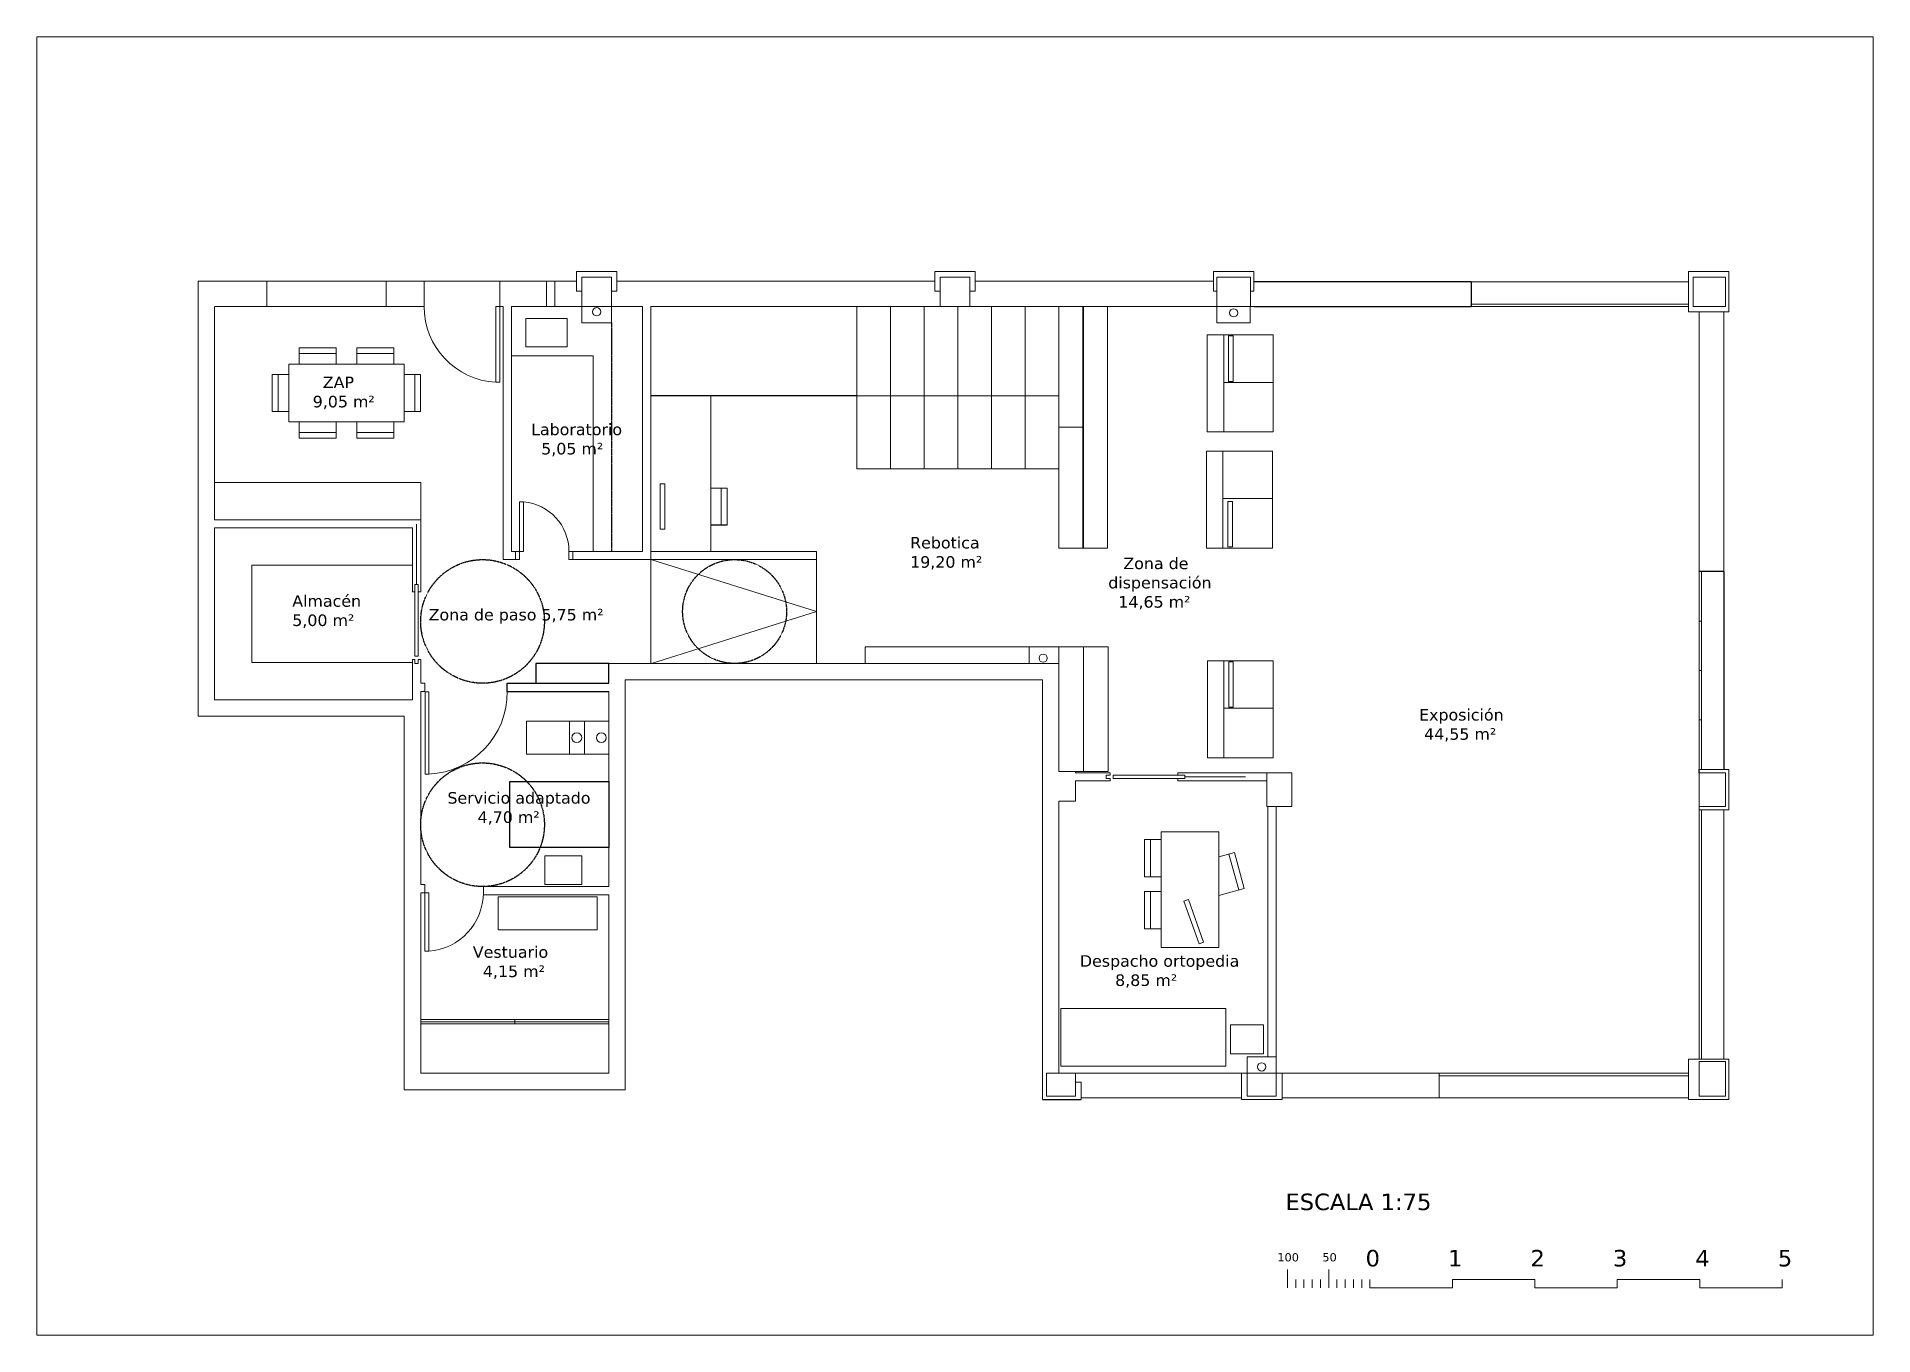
# Model space of a CAD drawing. Header units: inches. Extents: x -96389 to 34443, y 2 to 18625.
# Drawn here: x -53479 to -31204, y 2 to 15752 of the extents above; entities that cross this region are included whole.
import ezdxf

# ---------------------------------------------------------------- set-up
doc = ezdxf.new("R2010")
doc.units = ezdxf.units.IN
doc.header["$LTSCALE"] = 2
doc.header["$MEASUREMENT"] = 0
doc.linetypes.add('LÍNEAS_OCULTASX2', pattern=[0.75, 0.5, -0.25])
for name, color, linetype in [('CARPINTERÍA', 4, 'Continuous'), ('LÍNEA FINA', 4, 'Continuous'), ('LÍNEA GRUESA', 1, 'Continuous'), ('LÍNEA MEDIA', 255, 'Continuous'), ('MOBILIARIO', 8, 'Continuous'), ('TEXTO', 7, 'Continuous')]:
    doc.layers.add(name, color=color, linetype=linetype)

msp = doc.modelspace()

# ---------------------------------------------------------------- texts
at = {"layer": 'TEXTO', "lineweight": 9, "attachment_point": 1}
for s, insert, char_height, width in [('{\\fVerdana|b0|i0|c0|p34;  ZAP\\P9,05 m²}', (-50132, 11630), 140, 6151.24), ('{\\fVerdana|b0|i0|c0|p34;Laboratorio\\P  5,05 m²}', (-47483, 11059), 140, 6151.24), ('{\\fVerdana|b0|i0|c0|p34; Rebotica\\P 19,20 m²}', (-42947, 9685), 140, 6151.24), ('{\\fVerdana|b0|i0|c0|p34;   Zona de \\Pdispensación\\P  14,65 m²}', (-40483, 9434), 140, 6151.24), ('{\\fVerdana|b0|i0|c0|p34;Almacén\\P5,00 m²}', (-50380, 8978), 140, 6151.24), ('{\\fVerdana|b0|i0|c0|p34;Zona de paso 5,75 m²}', (-48726, 8812), 140, 6151.24), ('{\\fVerdana|b0|i0|c0|p34;Exposición\\P 44,55 m²}', (-36713, 7598), 140, 6151.24), ('{\\fVerdana|b0|i0|c0|p34;Servicio adaptado\\P      4,70 m²}', (-48498, 6590), 140, 6151.24), ('{\\fVerdana|b0|i0|c0|p34;Vestuario\\P  4,15 m²}', (-48190, 4720), 140, 6151.24), ('{\\fVerdana|b0|i0|c0|p34;Despacho ortopedia\\P       8,85 m²}', (-40827, 4612), 140, 6151.24), ('{\\fVerdana|b0|i0|c0|p34;ESCALA 1:75}', (-38334, 1720), 200, 8787.48), ('{\\fVerdana|b0|i0|c0|p34;100}', (-38432, 998), 100, 4393.74), ('{\\fVerdana|b0|i0|c0|p34;50}', (-37886, 998), 100, 4393.74), ('{\\fVerdana|b0|i0|c0|p34;0}', (-37362, 1037), 200, 8787.48), ('{\\fVerdana|b0|i0|c0|p34;1}', (-36362, 1037), 200, 8787.48), ('{\\fVerdana|b0|i0|c0|p34;2}', (-35362, 1037), 200, 8787.48), ('{\\fVerdana|b0|i0|c0|p34;3}', (-34362, 1037), 200, 8787.48), ('{\\fVerdana|b0|i0|c0|p34;4}', (-33362, 1037), 200, 8787.48), ('{\\fVerdana|b0|i0|c0|p34;5}', (-32362, 1037), 200, 8787.48)]:
    msp.add_mtext(s, dxfattribs=dict(at, insert=insert, char_height=char_height, width=width))

# ---------------------------------------------------------------- linework, layer by layer
at = {"linetype": 'LÍNEAS_OCULTASX2'}
msp.add_line((-46508, 12280), (-46508, 9510), dxfattribs=at)
msp.add_lwpolyline([(-46542, 6717), (-46542, 5917), (-47742, 5917), (-47742, 6717)], close=True)
for centre, radius in [((-48072, 8660), 750), ((-45015, 8780), 630), ((-48072, 6194), 750)]:
    msp.add_circle(centre, radius, dxfattribs=at)
at = {"layer": 'CARPINTERÍA', "lineweight": 9}
for p, q in [((-36082, 12510), (-33447, 12510)), ((-36082, 12480), (-33447, 12480)), ((-48872, 9107), (-48872, 9840)), ((-48892, 8237), (-48892, 8287)), ((-40423, 6795), (-40373, 6795)), ((-39553, 6775), (-38820, 6775)), ((-36471, 3180), (-33447, 3180)), ((-36471, 3150), (-33447, 3150))]:
    msp.add_line(p, q, dxfattribs=at)
for points in [[(-53479, 15752), (-53479, 2), (-31204, 2), (-31204, 15752)], [(-47624, 9510), (-47624, 10110), (-47574, 10110), (-47574, 9510)], [(-33287, 8665), (-33287, 9265), (-33317, 9265), (-33317, 8665)], [(-48892, 8237), (-48852, 8237), (-48852, 9107), (-48892, 9107)], [(-33287, 8065), (-33287, 8665), (-33317, 8665), (-33317, 8065)], [(-33287, 7465), (-33287, 8065), (-33317, 8065), (-33317, 7465)], [(-48722, 6808), (-48767, 6808), (-48767, 7808), (-48722, 7808)], [(-33287, 6865), (-33287, 7465), (-33317, 7465), (-33317, 6865)], [(-40423, 6795), (-40423, 6755), (-39553, 6755), (-39553, 6795)], [(-48722, 4660), (-48772, 4660), (-48772, 5370), (-48722, 5370)]]:
    msp.add_lwpolyline(points, close=True, dxfattribs=at)
for points in [[(-47862, 12480), (-47912, 12480), (-47912, 11560), (-47862, 11560), (-47862, 12480)], [(-47672, 9510), (-47624, 9510), (-47624, 9410), (-47672, 9410)], [(-46976, 9510), (-47024, 9510), (-47024, 9410), (-46976, 9410)], [(-33317, 3351), (-33317, 6375)], [(-33287, 3351), (-33287, 6375)]]:
    msp.add_lwpolyline(points, dxfattribs=at)
for centre, radius, start, end in [((-47859, 12481), 922, 180.0472, 266.7322), ((-47862, 12480), 920, 269.979, 269.993), ((-47626, 9510), 602, 0.0169, 85.004), ((-48765, 7801), 993, 272.5033, 0.5385), ((-48775, 5371), 713, 274.2842, 359.8961)]:
    msp.add_arc(centre, radius, start, end, dxfattribs=at)
at = {"layer": 'LÍNEA FINA', "lineweight": 9}
for p, q in [((-50689, 12786), (-49239, 12786)), ((-48782, 12786), (-47862, 12786)), ((-47295, 12786), (-47195, 12786)), ((-36082, 12780), (-33447, 12780)), ((-50689, 12480), (-49239, 12480)), ((-47295, 12480), (-47195, 12480)), ((-44022, 8780), (-46032, 9410)), ((-46022, 8150), (-44022, 8780))]:
    msp.add_line(p, q, dxfattribs=at)
at = {"layer": 'LÍNEA FINA'}
msp.add_line((-33017, 9265), (-33017, 6865), dxfattribs=at)
at = {"layer": 'LÍNEA FINA', "lineweight": 9}
for points in [[(-46868, 12480), (-46868, 12280), (-46508, 12280), (-46508, 12480)], [(-39167, 12480), (-39167, 12280), (-38761, 12280), (-38761, 12480)], [(-46032, 9510), (-44022, 9510), (-44022, 9410), (-46032, 9410)], [(-46032, 8150), (-46032, 9410), (-46032, 9410)], [(-44022, 9410), (-44022, 8150)], [(-41082, 8150), (-41082, 8350), (-41442, 8350), (-41442, 8150)], [(-33017, 6375), (-33017, 3351)], [(-38447, 3180), (-38447, 3380), (-38797, 3380), (-38797, 3180)], [(-33447, 2880), (-36471, 2880), (-36471, 2880)]]:
    msp.add_lwpolyline(points, dxfattribs=at)
for centre in [(-46688, 12416), (-38962, 12403), (-41272, 8214), (-38622, 3257)]:
    msp.add_circle(centre, 50, dxfattribs=at)
at = {"layer": 'LÍNEA GRUESA', "lineweight": 20}
for p, q in [((-32997, 6415), (-32997, 6825)), ((-33317, 3180), (-33317, 3230))]:
    msp.add_line(p, q, dxfattribs=at)
for points in [[(-46868, 12480), (-46508, 12480), (-46508, 12836), (-46868, 12836)], [(-42522, 12480), (-42162, 12480), (-42162, 12836), (-42522, 12836)], [(-39167, 12480), (-38757, 12480), (-38757, 12836), (-39167, 12836)], [(-33387, 12480), (-32997, 12480), (-32997, 12836), (-33387, 12836)], [(-38561, 6825), (-38561, 6415), (-38256, 6415), (-38256, 6825)], [(-33317, 6415), (-32997, 6415), (-32997, 6825), (-33317, 6825)], [(-41232, 2900), (-40882, 2900), (-40882, 3180), (-41232, 3180)], [(-38797, 2900), (-38447, 2900), (-38447, 3180), (-38797, 3180)]]:
    msp.add_lwpolyline(points, close=True, dxfattribs=at)
for points in [[(-38447, 3180), (-38797, 3180)], [(-33317, 3321), (-33317, 3321), (-32997, 3321), (-32997, 2900), (-33317, 2900), (-33317, 3321)]]:
    msp.add_lwpolyline(points, dxfattribs=at)
at = {"layer": 'LÍNEA MEDIA', "lineweight": 15}
for p, q in [((-50689, 12480), (-50689, 12786)), ((-49239, 12480), (-49239, 12786)), ((-48782, 12480), (-48782, 12786)), ((-47862, 12480), (-47862, 12786)), ((-42587, 12786), (-46443, 12786)), ((-47822, 9410), (-47822, 12480)), ((-47722, 9510), (-47722, 12480)), ((-47722, 9510), (-47722, 12480)), ((-46132, 12480), (-46508, 12480)), ((-46132, 9510), (-46132, 12480)), ((-42522, 12480), (-46032, 12480)), ((-46032, 9410), (-46032, 12480)), ((-38717, 12480), (-38761, 12480)), ((-33017, 9265), (-33017, 12415)), ((-48822, 9894), (-51322, 9894)), ((-48922, 9794), (-51322, 9794)), ((-47822, 9410), (-47672, 9410)), ((-47722, 9510), (-47672, 9510)), ((-47672, 9510), (-47672, 9410)), ((-46976, 9510), (-46132, 9510)), ((-46976, 9510), (-46976, 9410)), ((-46976, 9410), (-46032, 9410)), ((-48922, 9020), (-48892, 9020)), ((-48822, 9020), (-48852, 9020)), ((-48922, 7710), (-48922, 8200)), ((-48922, 8200), (-48892, 8200)), ((-48852, 8200), (-48822, 8200)), ((-48822, 7910), (-48822, 8200)), ((-46022, 8150), (-46542, 8150)), ((-48822, 7710), (-48822, 7810)), ((-48772, 7910), (-48772, 7810)), ((-41282, 7950), (-41282, 2860)), ((-40460, 6825), (-40460, 6795)), ((-40460, 6755), (-40460, 6725)), ((-39640, 6825), (-39640, 6795)), ((-39640, 6725), (-39640, 6755)), ((-40882, 6480), (-41082, 6480)), ((-41082, 6480), (-41082, 3180)), ((-38547, 3380), (-38547, 6415)), ((-38447, 3380), (-38447, 6415)), ((-48822, 5470), (-48772, 5470)), ((-48822, 5370), (-48772, 5370)), ((-48772, 5470), (-48772, 5370)), ((-48062, 5444), (-46542, 5444)), ((-48062, 5344), (-48062, 5444)), ((-48062, 5344), (-46542, 5344)), ((-40882, 3180), (-40882, 2999)), ((-38375, 3180), (-36471, 3180)), ((-36471, 3180), (-36471, 2880)), ((-36471, 2880), (-38375, 2880))]:
    msp.add_line(p, q, dxfattribs=at)
at = {"layer": 'LÍNEA MEDIA'}
for p, q in [((-36082, 12780), (-38717, 12780)), ((-36082, 12780), (-36082, 12480)), ((-38717, 12480), (-36082, 12480)), ((-33017, 9265), (-33317, 9265)), ((-46542, 7910), (-46542, 8150)), ((-47772, 7810), (-47772, 7910)), ((-47772, 7910), (-46542, 7910)), ((-47772, 7810), (-46542, 7810)), ((-33317, 6825), (-33317, 6865)), ((-41282, 2860), (-40810, 2860))]:
    msp.add_line(p, q, dxfattribs=at)
at = {"layer": 'LÍNEA MEDIA', "lineweight": 15}
for points in [[(-46342, 7950), (-46342, 2980), (-49022, 2980), (-49022, 7510), (-51522, 7510), (-51522, 12786)], [(-50689, 12786), (-51522, 12786)], [(-48782, 12786), (-49239, 12786)], [(-47295, 12786), (-47862, 12786)], [(-47295, 12480), (-47295, 12786)], [(-46933, 12786), (-47195, 12786)], [(-47195, 12480), (-47195, 12786)], [(-46868, 12666), (-46933, 12666), (-46933, 12906), (-46443, 12906), (-46443, 12666), (-46508, 12666)], [(-42522, 12666), (-42587, 12666), (-42587, 12906), (-42097, 12906), (-42097, 12666), (-42162, 12666)], [(-42097, 12786), (-42097, 12666)], [(-39207, 12666), (-39207, 12786), (-42097, 12786)], [(-39167, 12666), (-39207, 12666), (-39207, 12906), (-38717, 12906), (-38717, 12666), (-38749, 12666)], [(-33447, 12415), (-33447, 12415), (-33447, 12906), (-32957, 12906), (-32957, 12415), (-33197, 12415), (-33447, 12415)], [(-51322, 9894), (-51322, 12480)], [(-50689, 12480), (-51318, 12480)], [(-48782, 12480), (-49239, 12480)], [(-47822, 12480), (-47862, 12480)], [(-47295, 12480), (-47722, 12480)], [(-46868, 12480), (-47195, 12480)], [(-46508, 12480), (-46508, 12480), (-46132, 12480)], [(-46032, 12480), (-42533, 12480), (-42533, 12480)], [(-42162, 12480), (-39167, 12480)], [(-33317, 12415), (-33317, 9265)], [(-48822, 9020), (-48822, 9894)], [(-48922, 7710), (-51322, 7710), (-51322, 9794)], [(-48922, 9020), (-48922, 9794)], [(-48892, 8200), (-48892, 8150), (-48852, 8150), (-48852, 8200)], [(-46442, 8150), (-41082, 8150)], [(-40882, 6825), (-40882, 6840), (-41082, 6840), (-41082, 8150)], [(-48772, 7910), (-48822, 7910)], [(-48772, 7810), (-48822, 7810)], [(-46542, 7810), (-46542, 5444)], [(-46342, 7950), (-41282, 7950)], [(-48822, 5470), (-48822, 7710)], [(-40460, 6825), (-40882, 6825)], [(-40882, 6480), (-40882, 6725)], [(-40460, 6725), (-40882, 6725)], [(-40510, 6825), (-40460, 6825)], [(-40460, 6795), (-40510, 6795), (-40510, 6755), (-40460, 6755)], [(-38561, 6825), (-39640, 6825)], [(-38561, 6725), (-39640, 6725)], [(-33317, 6415), (-33317, 6375), (-32957, 6375), (-32957, 6865), (-33317, 6865), (-33317, 6865)], [(-40882, 6480), (-41082, 6480)], [(-46542, 5344), (-46542, 3180), (-48822, 3180), (-48822, 5370)], [(-33447, 3351), (-33197, 3351), (-32957, 3351), (-32957, 2860), (-33447, 2860), (-33447, 3351), (-33447, 3351)], [(-38797, 3180), (-40882, 3180)], [(-38865, 3180), (-38865, 3180), (-38865, 2860), (-38375, 2860), (-38375, 3180), (-38447, 3180)], [(-40810, 2860), (-40810, 2860), (-40810, 2860), (-40810, 2860), (-40810, 3070), (-40882, 3070)], [(-38865, 2880), (-40810, 2880)]]:
    msp.add_lwpolyline(points, dxfattribs=at)
msp.add_lwpolyline([(-33317, 12480), (-33317, 12480), (-33317, 12480)], close=True, dxfattribs=at)
at = {"layer": 'MOBILIARIO', "lineweight": 9}
for p, q in [((-41082, 11398), (-41082, 12480)), ((-47546, 12336), (-47046, 12336)), ((-47546, 12336), (-47546, 11989)), ((-47046, 12336), (-47046, 11989)), ((-39282, 12136), (-38482, 12136)), ((-50298, 11908), (-49848, 11908)), ((-49148, 11908), (-49598, 11908)), ((-46732, 11880), (-47722, 11880)), ((-47046, 11989), (-47546, 11989)), ((-46732, 9510), (-46732, 11880)), ((-50551, 11205), (-50551, 11655)), ((-48894, 11205), (-48894, 11655)), ((-50298, 10952), (-49848, 10952)), ((-49148, 10952), (-49598, 10952)), ((-40782, 11015), (-41082, 11015)), ((-39282, 10959), (-38482, 10959)), ((-45176, 9828), (-45176, 10278)), ((-45105, 10028), (-45105, 9828)), ((-48922, 9344), (-50872, 9344)), ((-48922, 8160), (-50872, 8160)), ((-39281, 8184), (-38481, 8184)), ((-47017, 7050), (-47017, 7450)), ((-40482, 6840), (-40882, 6840)), ((-39143, 6107), (-39143, 4707)), ((-39971, 5564), (-39971, 6014)), ((-38901, 5403), (-39019, 5837)), ((-39971, 4933), (-39971, 5383)), ((-48822, 3830), (-46542, 3830)), ((-48822, 3805), (-46542, 3805)), ((-47682, 3780), (-47682, 3830)), ((-46542, 3780), (-48822, 3780)), ((-48822, 3780), (-47053, 3780))]:
    msp.add_line(p, q, dxfattribs=at)
for points in [[(-43534, 12480), (-43534, 11398), (-43125, 11398), (-43125, 12480)], [(-43125, 12480), (-43125, 11398), (-42717, 11398), (-42717, 12480), (-42717, 12480)], [(-42717, 12480), (-42717, 11398), (-42308, 11398), (-42308, 12480), (-42308, 12480)], [(-42308, 12480), (-42308, 11398), (-41899, 11398), (-41899, 11398), (-41899, 11398)], [(-41899, 12480), (-41899, 11398), (-41490, 11398), (-41490, 11398), (-41490, 11398)], [(-41490, 12480), (-41490, 11398), (-41082, 11398), (-41082, 11398), (-41082, 11398)], [(-41082, 12478), (-41082, 9550), (-40782, 9550), (-40782, 12480)], [(-41082, 9550), (-41082, 12480)], [(-40792, 12478), (-40792, 9550), (-40492, 9550), (-40492, 12480)], [(-39282, 12136), (-39282, 10959), (-39082, 10959)], [(-38482, 12136), (-38482, 11559), (-39082, 11559), (-39082, 12136)], [(-38482, 12136), (-38482, 10959), (-39082, 10959), (-39082, 12136)], [(-50298, 11979), (-49848, 11979), (-49848, 11780)], [(-50298, 11780), (-50298, 11979)], [(-49148, 11979), (-49598, 11979), (-49598, 11780)], [(-49148, 11780), (-49148, 11979)], [(-50622, 11205), (-50622, 11655), (-50423, 11655)], [(-50423, 11780), (-49023, 11780), (-49023, 11080), (-50423, 11080), (-50423, 11780)], [(-48824, 11205), (-48824, 11655), (-49023, 11655)], [(-45304, 9510), (-45304, 9510), (-45304, 11398), (-45304, 11398)], [(-50423, 11205), (-50622, 11205)], [(-49023, 11205), (-48824, 11205)], [(-50298, 10881), (-49848, 10881), (-49848, 11080)], [(-50298, 11080), (-50298, 10881)], [(-49148, 10881), (-49598, 10881), (-49598, 11080)], [(-49148, 11080), (-49148, 10881)], [(-39282, 10959), (-38482, 10959)], [(-39292, 10727), (-39292, 9550), (-39092, 9550)], [(-39292, 10727), (-38492, 10727)], [(-38492, 10727), (-38492, 10150), (-39092, 10150), (-39092, 10727)], [(-38492, 10727), (-38492, 9550), (-39092, 9550), (-39092, 10727)], [(-48822, 9894), (-48822, 10344), (-51322, 10344)], [(-45105, 9828), (-45105, 10278), (-45304, 10278)], [(-50872, 8160), (-50872, 9344)], [(-43430, 8150), (-43430, 8350), (-41442, 8350)], [(-41082, 8350), (-41082, 8350), (-40782, 8350), (-40782, 6840)], [(-41082, 8350), (-41082, 8350)], [(-40782, 8350), (-40782, 8350), (-40482, 8350), (-40482, 6840)], [(-39281, 8184), (-39281, 7006), (-39081, 7006)], [(-39281, 8184), (-38481, 8184)], [(-38481, 8184), (-38481, 7606), (-39081, 7606), (-39081, 8184)], [(-38481, 8184), (-38481, 7006), (-39081, 7006), (-39081, 8184)], [(-46837, 7050), (-46837, 7450), (-47537, 7450), (-47537, 7050), (-46837, 7050)], [(-46837, 7450), (-46542, 7450)], [(-46837, 7050), (-46542, 7050)], [(-39843, 4707), (-39843, 6107), (-39143, 6107), (-39143, 4707), (-39843, 4707)], [(-47318, 5468), (-46868, 5468), (-46868, 5818), (-47318, 5818), (-47318, 5468)], [(-40042, 5564), (-40042, 6014), (-39843, 6014)], [(-38833, 5421), (-38951, 5856), (-39143, 5803)], [(-39843, 5564), (-40042, 5564)], [(-40042, 4933), (-40042, 5383), (-39843, 5383)], [(-39143, 5337), (-38833, 5421)], [(-47882, 4920), (-46682, 4920), (-46682, 5320), (-47882, 5320), (-47882, 4920)], [(-39843, 4933), (-40042, 4933)], [(-41057, 3965), (-41057, 3265), (-39057, 3265), (-39057, 3965), (-41057, 3965)], [(-38999, 3417), (-38599, 3417), (-38599, 3767), (-38999, 3767), (-38999, 3417)]]:
    msp.add_lwpolyline(points, dxfattribs=at)
for points in [[(-38967, 12122), (-39023, 12122), (-39023, 11572), (-38967, 11572)], [(-45861, 10328), (-45918, 10328), (-45918, 9778), (-45861, 9778)], [(-38977, 9564), (-39033, 9564), (-39033, 10114), (-38977, 10114)], [(-38966, 8170), (-39022, 8170), (-39022, 7620), (-38966, 7620)], [(-39565, 5268), (-39511, 5287), (-39329, 4768), (-39382, 4749)]]:
    msp.add_lwpolyline(points, close=True, dxfattribs=at)
at = {"layer": 'MOBILIARIO'}
for points in [[(-43534, 11398), (-46032, 11398)], [(-45105, 9828), (-45304, 9828)], [(-46542, 8150), (-47427, 8150), (-47427, 7910)]]:
    msp.add_lwpolyline(points, dxfattribs=at)
at = {"layer": 'MOBILIARIO', "linetype": 'LÍNEAS_OCULTASX2', "lineweight": 9, "ltscale": 0.5}
for points in [[(-43125, 10509), (-43534, 10509), (-43534, 11398), (-43125, 11398)], [(-42717, 10509), (-43125, 10509), (-43125, 11398), (-42717, 11398)], [(-42308, 10509), (-42717, 10509), (-42717, 11398), (-42308, 11398)]]:
    msp.add_lwpolyline(points, close=True, dxfattribs=at)
for points in [[(-41899, 10509), (-42308, 10509), (-42308, 11398), (-41899, 11398)], [(-41490, 10509), (-41899, 10509), (-41899, 11398), (-41490, 11398)], [(-41082, 10509), (-41490, 10509), (-41490, 11398), (-41082, 11398)]]:
    msp.add_lwpolyline(points, dxfattribs=at)
at = {"layer": 'MOBILIARIO', "lineweight": 9, "ltscale": 0.5}
msp.add_lwpolyline([(-41082, 10509), (-41082, 10509), (-41082, 11398), (-41082, 11398)], dxfattribs=at)
at = {"layer": 'MOBILIARIO', "lineweight": 9}
for centre in [(-46929, 7250), (-46631, 7250), (-46631, 7250), (-46631, 7250)]:
    msp.add_circle(centre, 60, dxfattribs=at)
at = {"layer": 'TEXTO', "lineweight": 9}
for p, q in [((-38309, 800), (-38309, 577)), ((-38209, 577), (-38209, 677)), ((-38109, 577), (-38109, 677)), ((-38009, 677), (-38009, 577)), ((-37909, 577), (-37909, 677)), ((-37809, 800), (-37809, 577)), ((-37709, 577), (-37709, 677)), ((-37609, 577), (-37609, 677)), ((-37509, 677), (-37509, 577)), ((-37409, 577), (-37409, 677)), ((-37309, 577), (-37309, 677)), ((-36309, 577), (-36309, 677)), ((-36309, 677), (-35309, 677)), ((-35309, 677), (-35309, 577)), ((-34309, 577), (-34309, 677)), ((-34309, 677), (-33309, 677)), ((-33309, 677), (-33309, 577)), ((-32309, 677), (-32309, 577)), ((-37309, 577), (-36309, 577)), ((-35309, 577), (-34309, 577)), ((-33309, 577), (-32309, 577))]:
    msp.add_line(p, q, dxfattribs=at)

msp.set_redraw_order([(e.dxf.handle, doc.entitydb.next_handle()) for e in msp.query("TEXT MTEXT ATTDEF DIMENSION ARC_DIMENSION")])  # texts and dimensions are drawn at this point

doc.saveas('drawing.dxf')
